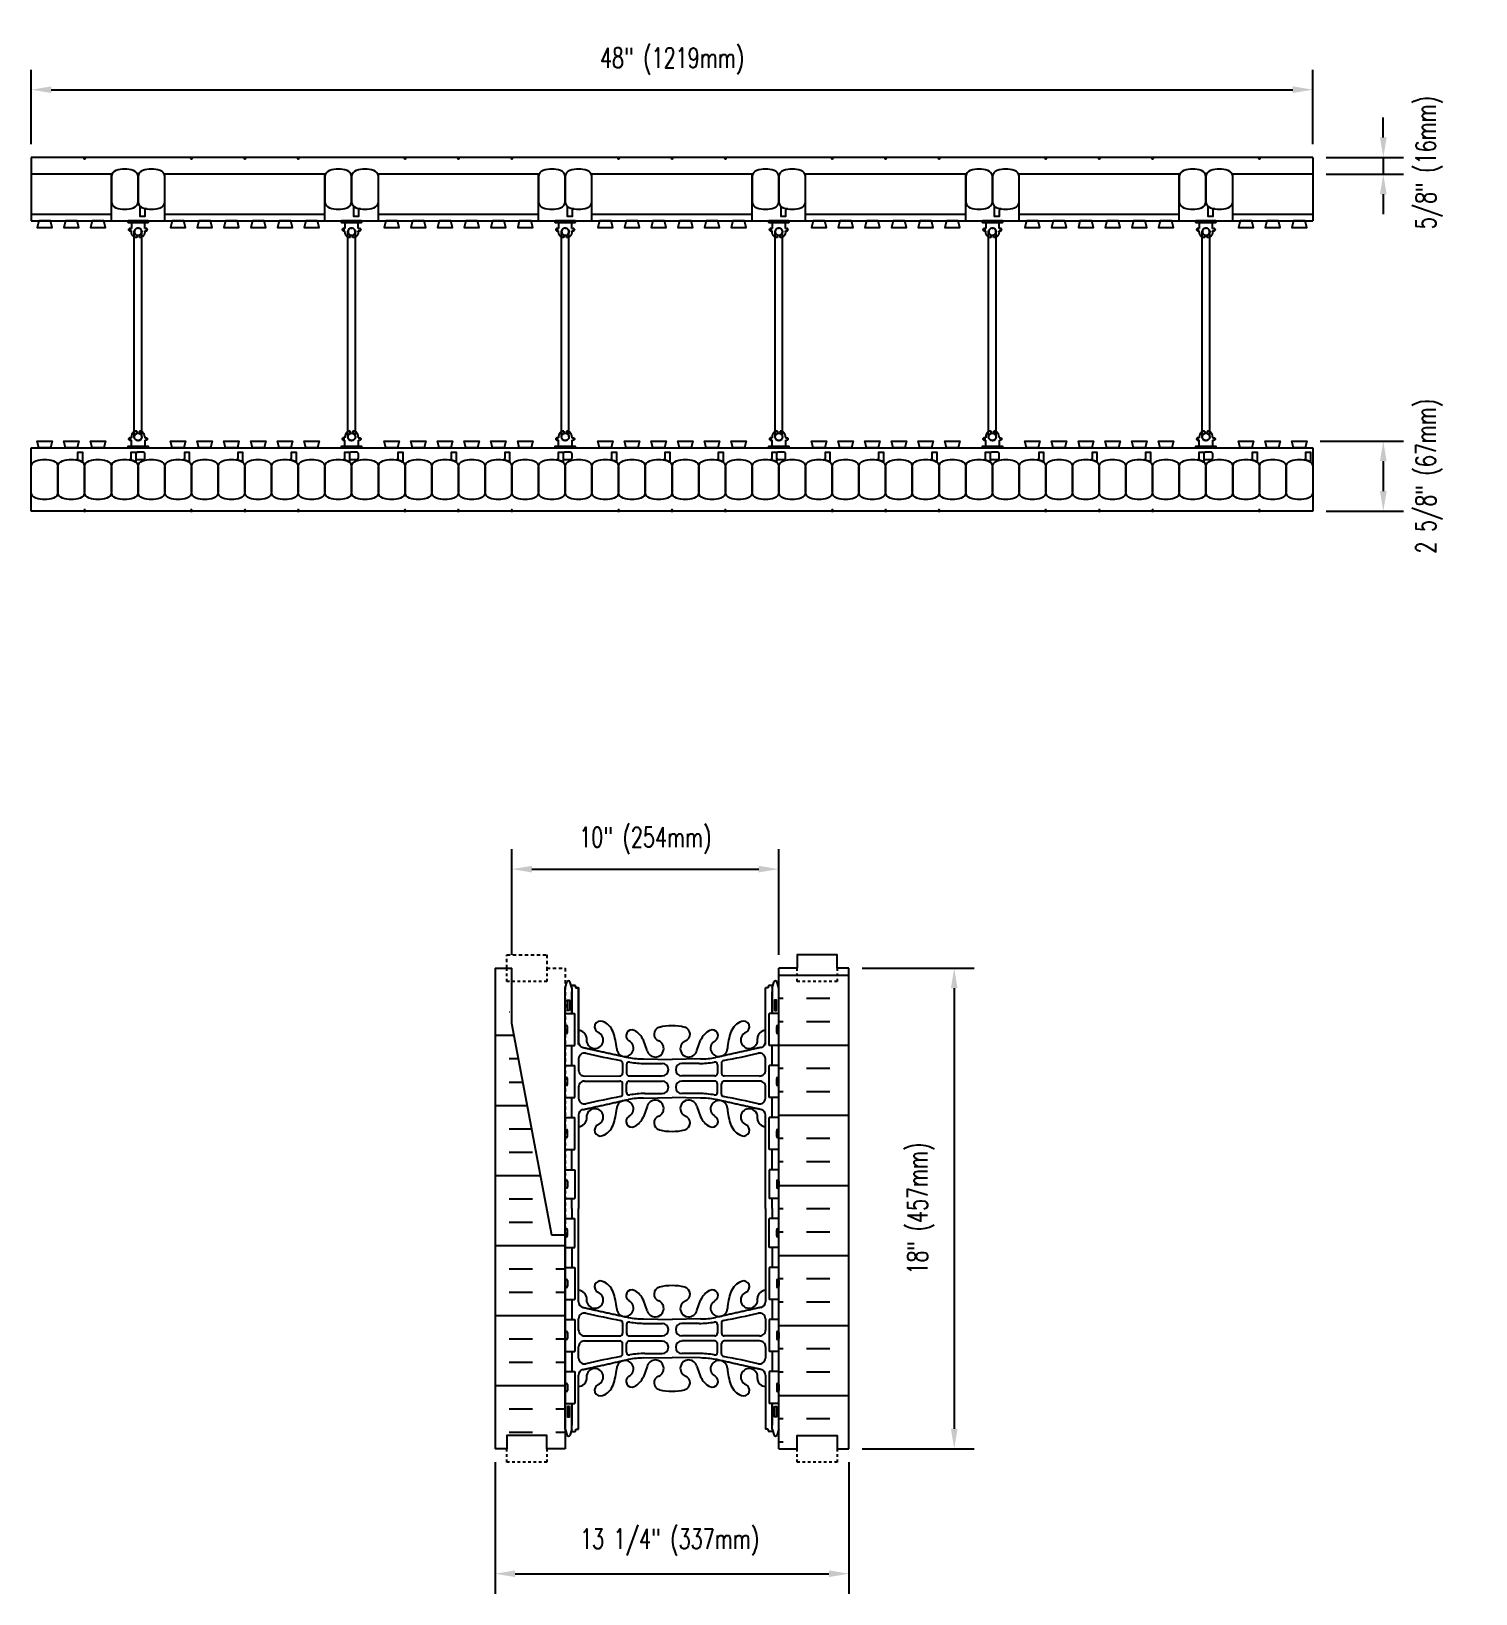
# Model space of a CAD drawing. Header units: inches. Extents: x 213.7 to 267.8, y 81.8 to 140.3.
import ezdxf

# ---------------------------------------------------------------- set-up
doc = ezdxf.new("R2010")
doc.units = ezdxf.units.IN
doc.header["$MEASUREMENT"] = 0
doc.linetypes.add('DASHED2', pattern=[0.375, 0.25, -0.125])
doc.linetypes.add('HIDDEN2', pattern=[0.1875, 0.125, -0.0625])
for name, color, linetype in [('HATCH', 12, 'Continuous'), ('Hidden2', 12, 'HIDDEN2'), ('line25', 2, 'Continuous'), ('LINE50', 5, 'Continuous'), ('LINE9', 9, 'Continuous'), ('TEXT', 4, 'Continuous'), ('Web_Edge', 9, 'Continuous')]:
    doc.layers.add(name, color=color, linetype=linetype)
doc.styles.add('DIM', font='romans.shx', dxfattribs={"width": 0.7})
doc.dimstyles.new('ext_8', dxfattribs={"dimscale": 8, "dimtxt": 0.09375, "dimasz": 0.09375, "dimexe": 0.09375, "dimexo": 0.0625, "dimgap": 0.0625, "dimtad": 1, "dimdec": 1, "dimzin": 3, "dimdsep": 46, "dimlunit": 4, "dimtxsty": 'DIM', "dimcen": 0.09, "dimdle": 0.09375, "dimclrt": 4, "dimadec": 0, "dimazin": 0, "dimtfac": 1, "dimtdec": 1, "dimtmove": 2, "dimatfit": 3, "dimfxl": 0, "dimfrac": 2, "dimtolj": 1, "dimtzin": 0, "dimarcsym": 0})

msp = doc.modelspace()

# ---------------------------------------------------------------- blocks, each defined once
blk = doc.blocks.new('*D16')
at = {"layer": 'Defpoints', "color": 0}
for p in [(261.668, 138.136), (213.668, 135.596), (261.668, 135.596)]:
    blk.add_point(p, dxfattribs=at)
at = {"layer": 'TEXT', "color": 0, "lineweight": -2}
for p, q in [((213.668, 136.096), (213.668, 138.886)), ((261.668, 136.096), (261.668, 138.886)), ((214.418, 138.136), (260.918, 138.136))]:
    blk.add_line(p, q, dxfattribs=at)
at = {"layer": 'TEXT', "color": 0}
for points in [[(214.418, 138.261), (214.418, 138.011), (213.668, 138.136)], [(260.918, 138.261), (260.918, 138.011), (261.668, 138.136)]]:
    blk.add_solid(points, dxfattribs=at)
at = {"layer": 'TEXT', "color": 4, "insert": (237.668, 139.208), "char_height": 0.75, "attachment_point": 5, "style": 'DIM'}
blk.add_mtext('\\A1;48" (1219mm)', dxfattribs=at)
blk = doc.blocks.new('*D17')
at = {"layer": 'Defpoints', "color": 0}
for p in [(261.668, 135.596), (261.668, 134.971), (264.31, 134.971)]:
    blk.add_point(p, dxfattribs=at)
at = {"layer": 'TEXT', "color": 0, "lineweight": -2}
for p, q in [((264.31, 136.346), (264.31, 137.096)), ((262.168, 135.596), (265.06, 135.596)), ((264.31, 135.596), (264.31, 134.971)), ((262.168, 134.971), (265.06, 134.971)), ((264.31, 134.221), (264.31, 133.471))]:
    blk.add_line(p, q, dxfattribs=at)
at = {"layer": 'TEXT', "color": 0}
for points in [[(264.185, 136.346), (264.435, 136.346), (264.31, 135.596)], [(264.185, 134.221), (264.435, 134.221), (264.31, 134.971)]]:
    blk.add_solid(points, dxfattribs=at)
at = {"layer": 'TEXT', "color": 4, "insert": (266.027, 135.409), "char_height": 0.75, "attachment_point": 5, "rotation": 90, "style": 'DIM'}
blk.add_mtext('\\A1;5/8" (16mm)', dxfattribs=at)
blk = doc.blocks.new('*D18')
at = {"layer": 'Defpoints', "color": 0}
for p in [(261.449, 124.971), (261.668, 122.346), (264.31, 122.346)]:
    blk.add_point(p, dxfattribs=at)
at = {"layer": 'TEXT', "color": 0, "lineweight": -2}
for p, q in [((261.949, 124.971), (265.06, 124.971)), ((264.31, 124.221), (264.31, 123.096)), ((262.168, 122.346), (265.06, 122.346))]:
    blk.add_line(p, q, dxfattribs=at)
at = {"layer": 'TEXT', "color": 0}
for points in [[(264.185, 124.221), (264.435, 124.221), (264.31, 124.971)], [(264.185, 123.096), (264.435, 123.096), (264.31, 122.346)]]:
    blk.add_solid(points, dxfattribs=at)
at = {"layer": 'TEXT', "color": 4, "insert": (266.027, 123.659), "char_height": 0.75, "attachment_point": 5, "rotation": 90, "style": 'DIM'}
blk.add_mtext('\\A1;2 5/8" (67mm)', dxfattribs=at)
blk = doc.blocks.new('*D19')
at = {"layer": 'Defpoints', "color": 0}
for p in [(244.293, 105.218), (244.293, 87.218), (248.238, 87.218)]:
    blk.add_point(p, dxfattribs=at)
at = {"layer": 'TEXT', "color": 0, "lineweight": -2}
for p, q in [((244.793, 105.218), (248.988, 105.218)), ((248.238, 104.468), (248.238, 87.968)), ((244.793, 87.218), (248.988, 87.218))]:
    blk.add_line(p, q, dxfattribs=at)
at = {"layer": 'TEXT', "color": 0}
for points in [[(248.113, 104.468), (248.363, 104.468), (248.238, 105.218)], [(248.113, 87.968), (248.363, 87.968), (248.238, 87.218)]]:
    blk.add_solid(points, dxfattribs=at)
at = {"layer": 'TEXT', "color": 4, "insert": (246.989, 96.218), "char_height": 0.75, "attachment_point": 5, "rotation": 90, "style": 'DIM'}
blk.add_mtext('\\A1;18" (457mm)', dxfattribs=at)
blk = doc.blocks.new('*D20')
at = {"layer": 'Defpoints', "color": 0}
for p in [(241.668, 108.934), (231.668, 105.218), (241.668, 105.218)]:
    blk.add_point(p, dxfattribs=at)
at = {"layer": 'TEXT', "color": 0, "lineweight": -2}
for p, q in [((231.668, 105.718), (231.668, 109.684)), ((241.668, 105.718), (241.668, 109.684)), ((232.418, 108.934), (240.918, 108.934))]:
    blk.add_line(p, q, dxfattribs=at)
at = {"layer": 'TEXT', "color": 0}
for points in [[(232.418, 109.059), (232.418, 108.809), (231.668, 108.934)], [(240.918, 109.059), (240.918, 108.809), (241.668, 108.934)]]:
    blk.add_solid(points, dxfattribs=at)
at = {"layer": 'TEXT', "color": 4, "insert": (236.668, 110.005), "char_height": 0.75, "attachment_point": 5, "style": 'DIM'}
blk.add_mtext('\\A1;10" (254mm)', dxfattribs=at)
blk = doc.blocks.new('*D21')
at = {"layer": 'Defpoints', "color": 0}
for p in [(231.043, 87.218), (244.293, 87.218), (244.293, 82.534)]:
    blk.add_point(p, dxfattribs=at)
at = {"layer": 'TEXT', "color": 0, "lineweight": -2}
for p, q in [((231.043, 86.718), (231.043, 81.784)), ((244.293, 86.718), (244.293, 81.784)), ((231.793, 82.534), (243.543, 82.534))]:
    blk.add_line(p, q, dxfattribs=at)
at = {"layer": 'TEXT', "color": 0}
for points in [[(231.793, 82.659), (231.793, 82.409), (231.043, 82.534)], [(243.543, 82.659), (243.543, 82.409), (244.293, 82.534)]]:
    blk.add_solid(points, dxfattribs=at)
at = {"layer": 'TEXT', "color": 4, "insert": (237.577, 83.722), "char_height": 0.75, "attachment_point": 5, "style": 'DIM'}
blk.add_mtext('\\A1;13 1/4" (337mm)', dxfattribs=at)
blk = doc.blocks.new('WEB_CENTRE_TOP')
for p, q in [((-0.141, 0), (-0.141, 7.688)), ((0.141, 0), (0.141, 7.688))]:
    blk.add_line(p, q)
for centre in [(0, 7.688), (0, 0)]:
    blk.add_circle(centre, 0.141)
blk = doc.blocks.new('Connector')
blk.add_point((0.271, 0))
at = {"layer": 'LINE9'}
for p, q in [((0, 0.375), (0, -0.375)), ((0.062, -0.375), (0.062, 0.375)), ((0.281, 0.25), (0.062, 0.25))]:
    blk.add_line(p, q, dxfattribs=at)
for points, weights in [([(0.007, 0.375), (0.004, 0.375), (0, 0.375)], [1, 0.972587069138, 0.950305488115]), ([(0.327, 0.343), (0.308, 0.343), (0.281, 0.317), (0.281, 0.297)], [1, 0.85355339, 0.85355339, 1]), ([(0.328, 0.343), (0.327, 0.343), (0.327, 0.343)], [1, 0.70710678, 1]), ([(0.375, 0.297), (0.375, 0.317), (0.348, 0.343), (0.329, 0.343)], [1, 0.85355339, 0.85355339, 1]), ([(0.406, 0.25), (0.546, 0.25), (0.619, 0.131)], [0.958404415409, 0.794674173519, 0.864651571113]), ([(0.619, 0.052), (0.612, 0.049), (0.604, 0.049)], [0.83615024178, 0.892081430621, 1]), ([(0, -0.375), (0.004, -0.375), (0.007, -0.375)], [0.950305488115, 0.972587069138, 1]), ([(0.281, -0.297), (0.281, -0.317), (0.308, -0.343), (0.327, -0.343)], [1, 0.85355339, 0.85355339, 1]), ([(0.327, -0.343), (0.281, -0.343), (0.281, -0.297)], [1, 0.70710678, 1]), ([(0.329, -0.343), (0.348, -0.343), (0.375, -0.317), (0.375, -0.297)], [1, 0.85355339, 0.85355339, 1]), ([(0.375, -0.297), (0.375, -0.343), (0.329, -0.343)], [1, 0.70710678, 1]), ([(0.619, -0.131), (0.546, -0.25), (0.406, -0.25)], [0.864651574428, 0.794674169686, 0.958404415195]), ([(0.604, -0.049), (0.612, -0.049), (0.619, -0.052)], [1, 0.89208144177, 0.836150253337])]:
    blk.add_rational_spline(points, weights, degree=2, dxfattribs=at)
for points, degree in [([(0, 0.375), (0.002, 0.375), (0.005, 0.375), (0.007, 0.375)], 3), ([(0.007, 0.375), (0.021, 0.375), (0.051, 0.375), (0.062, 0.375), (0.062, 0.375)], 3), ([(0.281, 0.25), (0.281, 0.297)], 1), ([(0.327, 0.343), (0.327, 0.343), (0.328, 0.343), (0.328, 0.343)], 3), ([(0.328, 0.343), (0.329, 0.343), (0.329, 0.343), (0.329, 0.343)], 3), ([(0.375, 0.25), (0.375, 0.297)], 1), ([(0.406, 0.25), (0.375, 0.25)], 1), ([(0.406, 0.25), (0.406, 0.25)], 1), ([(0.406, 0.25), (0.406, 0.25)], 1), ([(0.406, 0.25), (0.406, 0.25)], 1), ([(0.406, 0.25), (0.406, 0.25)], 1), ([(0.406, 0.25), (0.406, 0.25)], 1), ([(0.406, 0.25), (0.406, 0.25)], 1), ([(0.406, 0.25), (0.406, 0.25)], 1), ([(0.406, 0.25), (0.406, 0.25)], 1), ([(0.406, 0.25), (0.406, 0.25)], 1), ([(0.406, 0.25), (0.406, 0.25)], 1), ([(0.406, 0.25), (0.406, 0.25)], 1), ([(0.406, 0.25), (0.406, 0.25)], 1), ([(0.406, 0.25), (0.406, 0.25)], 1), ([(0.406, 0.25), (0.406, 0.25)], 1), ([(0.406, 0.25), (0.406, 0.25)], 1), ([(0.406, 0.25), (0.406, 0.25)], 1), ([(0.406, 0.25), (0.406, 0.25)], 1), ([(0.406, 0.25), (0.406, 0.25)], 1), ([(0.406, 0.25), (0.406, 0.25)], 1), ([(0.406, 0.25), (0.406, 0.25)], 1), ([(0.406, 0.25), (0.406, 0.25)], 1), ([(0.406, 0.25), (0.406, 0.25)], 1), ([(0.406, 0.25), (0.406, 0.25)], 1), ([(0.406, 0.25), (0.406, 0.25)], 1), ([(0.604, 0.049), (0.532, 0.049)], 1), ([(0.532, 0.049), (0.532, 0.049)], 1), ([(0.532, 0.049), (0.532, 0.049)], 1), ([(0.532, 0.049), (0.532, 0.049)], 1), ([(0.532, 0.049), (0.532, 0.049)], 1), ([(0.532, 0.049), (0.532, 0.049)], 1), ([(0.532, 0.049), (0.532, 0.049)], 1), ([(0.532, 0.049), (0.532, 0.049)], 1), ([(0.532, 0.049), (0.532, 0.049)], 1), ([(0.532, 0.049), (0.532, 0.049)], 1), ([(0.532, 0.049), (0.532, 0.049)], 1), ([(0.604, 0.049), (0.609, 0.049), (0.614, 0.05), (0.619, 0.052)], 3), ([(0.604, 0.049), (0.604, 0.049)], 1), ([(0.604, 0.049), (0.604, 0.049)], 1), ([(0.604, 0.049), (0.604, 0.049)], 1), ([(0.604, 0.049), (0.604, 0.049)], 1), ([(0.619, 0.131), (0.619, 0.052)], 1), ([(0.619, 0.131), (0.619, 0.131)], 1), ([(0.619, 0.131), (0.619, 0.131)], 1), ([(0.619, 0.131), (0.619, 0.131)], 1), ([(0.619, 0.131), (0.619, 0.131)], 1), ([(0.007, -0.375), (0.005, -0.375), (0.002, -0.375), (0, -0.375)], 3), ([(0.062, -0.375), (0.062, -0.375), (0.051, -0.375), (0.021, -0.375), (0.007, -0.375)], 3), ([(0.062, -0.25), (0.281, -0.25)], 1), ([(0.281, -0.297), (0.281, -0.25)], 1), ([(0.281, -0.25), (0.281, -0.297)], 1), ([(0.328, -0.343), (0.328, -0.343), (0.327, -0.343), (0.327, -0.343)], 3), ([(0.329, -0.343), (0.329, -0.343), (0.329, -0.343), (0.328, -0.343)], 3), ([(0.375, -0.25), (0.375, -0.297)], 1), ([(0.375, -0.297), (0.375, -0.25)], 1), ([(0.406, -0.25), (0.375, -0.25)], 1), ([(0.406, -0.25), (0.406, -0.25)], 1), ([(0.406, -0.25), (0.406, -0.25)], 1), ([(0.406, -0.25), (0.406, -0.25)], 1), ([(0.406, -0.25), (0.406, -0.25)], 1), ([(0.406, -0.25), (0.406, -0.25)], 1), ([(0.406, -0.25), (0.406, -0.25)], 1), ([(0.406, -0.25), (0.406, -0.25)], 1), ([(0.406, -0.25), (0.406, -0.25)], 1), ([(0.406, -0.25), (0.406, -0.25)], 1), ([(0.406, -0.25), (0.406, -0.25)], 1), ([(0.406, -0.25), (0.406, -0.25)], 1), ([(0.532, -0.049), (0.604, -0.049)], 1), ([(0.604, -0.049), (0.58, -0.049), (0.556, -0.049), (0.532, -0.049)], 3), ([(0.532, -0.049), (0.532, -0.049)], 1), ([(0.532, -0.049), (0.532, -0.049)], 1), ([(0.532, -0.049), (0.532, -0.049)], 1), ([(0.532, -0.049), (0.532, -0.049)], 1), ([(0.619, -0.052), (0.614, -0.05), (0.609, -0.049), (0.604, -0.049)], 3), ([(0.604, -0.049), (0.604, -0.049)], 1), ([(0.604, -0.049), (0.604, -0.049)], 1), ([(0.604, -0.049), (0.604, -0.049)], 1), ([(0.604, -0.049), (0.604, -0.049)], 1), ([(0.604, -0.049), (0.604, -0.049)], 1), ([(0.604, -0.049), (0.604, -0.049)], 1), ([(0.604, -0.049), (0.604, -0.049)], 1), ([(0.604, -0.049), (0.604, -0.049)], 1), ([(0.619, -0.052), (0.619, -0.131)], 1), ([(0.619, -0.131), (0.619, -0.131)], 1), ([(0.619, -0.131), (0.619, -0.131)], 1), ([(0.619, -0.131), (0.619, -0.131)], 1), ([(0.619, -0.131), (0.619, -0.131)], 1)]:
    blk.add_open_spline(points, degree=degree, dxfattribs=at)
for points, weights, knots in [([(0.062, 0.375), (0.062, 0.375), (0.046, 0.375), (0.03, 0.375), (0.007, 0.375)], [0.868718858569, 0.861102746415, 1, 0.861102734288, 0.868718859898], [0, 0, 0, 0.5, 0.5, 1, 1, 1]), ([(0.532, 0.049), (0.472, 0.203), (0.333, 0.113), (0.157, 0), (0.333, -0.113), (0.472, -0.203), (0.532, -0.049)], [0.899508922286, 0.599718215298, 1, 0.54226024, 1, 0.599718224335, 0.899508908749], [0, 0, 0, 0.318112, 0.318112, 0.681888, 0.681888, 1, 1, 1]), ([(0.007, -0.375), (0.03, -0.375), (0.046, -0.375), (0.062, -0.375), (0.062, -0.375)], [0.868718859319, 0.861102739573, 1, 0.861102742958, 0.868718858948], [0, 0, 0, 0.5, 0.5, 1, 1, 1])]:
    blk.add_rational_spline(points, weights, degree=2, knots=knots, dxfattribs=at)

# ---------------------------------------------------------------- dimensions: what is measured, and where the dimension line sits
at = {"layer": 'TEXT'}
for base, p1, p2, text, picture, middle in [((261.668, 138.136), (213.668, 135.596), (261.668, 135.596), '48" (1219mm)', '*D16', (237.668, 139.208)), ((241.668, 108.934), (231.668, 105.218), (241.668, 105.218), '10" (254mm)', '*D20', (236.668, 110.005))]:
    dim = msp.add_linear_dim(base=base, p1=p1, p2=p2, text=text, dimstyle='ext_8', dxfattribs=at)
    dim.commit()
    dim.dimension.update_dxf_attribs({"geometry": picture, "text_midpoint": middle})
for base, p1, p2, text, picture, middle in [((264.31, 134.971), (261.668, 135.596), (261.668, 134.971), '5/8" (16mm)', '*D17', (266.027, 135.409)), ((264.31, 122.346), (261.449, 124.971), (261.668, 122.346), '2 5/8" (67mm)', '*D18', (266.027, 123.659)), ((248.238, 87.218), (244.293, 105.218), (244.293, 87.218), '18" (457mm)', '*D19', (246.989, 96.218))]:
    dim = msp.add_linear_dim(base=base, p1=p1, p2=p2, angle=90, text=text, dimstyle='ext_8', dxfattribs=at)
    dim.commit()
    dim.dimension.update_dxf_attribs({"geometry": picture, "text_midpoint": middle, "dimtype": 160})
dim = msp.add_linear_dim(base=(244.293, 82.534), p1=(231.043, 87.218), p2=(244.293, 87.218), text='13 1/4" (337mm)', dimstyle='ext_8', dxfattribs=at)
dim.commit()
dim.dimension.update_dxf_attribs({"geometry": '*D21', "text_midpoint": (237.577, 83.722), "dimtype": 160})

# ---------------------------------------------------------------- hatches: boundary and pattern name
at = {"layer": 'HATCH'}
h = msp.add_hatch(dxfattribs=at)
h.set_pattern_fill('INSUL', color=256, scale=7, style=0)
h.set_pattern_definition([(180, (3167.8296, -309.791), (0, 2.625), []), (180, (3167.8296, -308.916), (0, 2.625), [0.875, -0.875]), (180, (3167.8296, -308.041), (0, 2.625), [0.875, -0.875])])
h.paths.add_polyline_path([(244.293, 87.218), (243.856, 87.218), (243.856, 87.718), (242.356, 87.718), (242.356, 87.218), (241.668, 87.218), (241.668, 105.218), (242.356, 105.218), (242.356, 105.718), (243.856, 105.718), (243.856, 105.218), (244.293, 105.218)])
h = msp.add_hatch(dxfattribs=at)
h.set_pattern_fill('INSUL', color=256, scale=7, style=0)
h.set_pattern_definition([(0, (-2696.189, -364.5442), (0, 2.625), []), (0, (-2696.189, -363.6692), (0, 2.625), [0.875, -0.875]), (0, (-2696.189, -362.7942), (0, 2.625), [0.875, -0.875])])
edge = h.paths.add_edge_path()
edge.add_line((233.668, 95.218), (233.168, 95.218))
edge.add_line((233.168, 95.218), (231.418, 104.468))
edge.add_line((231.418, 104.468), (231.418, 105.218))
edge.add_line((231.418, 105.218), (231.043, 105.218))
edge.add_line((231.043, 105.218), (231.043, 87.218))
edge.add_line((231.043, 87.218), (231.481, 87.218))
edge.add_line((231.481, 87.218), (231.481, 87.718))
edge.add_line((231.481, 87.718), (232.981, 87.718))
edge.add_line((232.981, 87.718), (232.981, 87.218))
edge.add_line((232.981, 87.218), (233.418, 87.218))
edge.add_line((233.668, 95.218), (233.668, 87.218))

# ---------------------------------------------------------------- linework, layer by layer
at = {"layer": 'Hidden2'}
msp.add_lwpolyline([(231.418, 105.218), (231.481, 105.218), (231.481, 105.718), (232.981, 105.718), (232.981, 105.218), (233.668, 105.218), (233.668, 95.218)], dxfattribs=at)
at = {"layer": 'line25'}
for p, q in [((216.668, 134.971), (213.668, 134.971)), ((224.668, 134.971), (218.668, 134.971)), ((232.668, 134.971), (226.668, 134.971)), ((240.668, 134.971), (234.668, 134.971)), ((248.668, 134.971), (242.668, 134.971)), ((256.668, 134.971), (250.668, 134.971)), ((261.668, 134.971), (258.668, 134.971)), ((213.668, 133.221), (261.668, 133.221)), ((213.668, 124.721), (261.668, 124.721)), ((217.647, 124.553), (217.668, 124.553)), ((241.668, 87.218), (241.668, 105.218)), ((233.668, 103.523), (234.033, 103.523)), ((234.033, 102.323), (234.033, 103.523)), ((241.668, 103.523), (241.303, 103.523)), ((241.303, 102.323), (241.303, 103.523)), ((233.668, 102.323), (234.033, 102.323)), ((241.668, 102.323), (241.303, 102.323)), ((233.668, 101.573), (234.033, 101.573)), ((234.033, 100.373), (234.033, 101.573)), ((241.668, 101.573), (241.303, 101.573)), ((241.303, 100.373), (241.303, 101.573)), ((233.668, 100.373), (234.033, 100.373)), ((241.668, 100.373), (241.303, 100.373)), ((233.668, 99.623), (234.033, 99.623)), ((234.033, 98.423), (234.033, 99.623)), ((241.668, 99.623), (241.303, 99.623)), ((241.303, 98.423), (241.303, 99.623)), ((233.668, 98.423), (234.033, 98.423)), ((241.668, 98.423), (241.303, 98.423)), ((233.668, 97.673), (234.033, 97.673)), ((234.033, 97.673), (234.033, 96.593)), ((241.668, 97.673), (241.303, 97.673)), ((241.303, 97.673), (241.303, 96.593)), ((233.668, 96.593), (234.033, 96.593)), ((241.668, 96.593), (241.303, 96.593)), ((233.668, 95.843), (234.033, 95.843)), ((234.033, 94.763), (234.033, 95.843)), ((241.668, 95.843), (241.303, 95.843)), ((241.303, 94.763), (241.303, 95.843)), ((233.668, 95.218), (233.668, 87.218)), ((233.668, 94.763), (234.033, 94.763)), ((241.668, 94.763), (241.303, 94.763)), ((233.668, 94.013), (234.033, 94.013)), ((234.033, 94.013), (234.033, 92.813)), ((241.668, 94.013), (241.303, 94.013)), ((241.303, 94.013), (241.303, 92.813)), ((233.668, 92.813), (234.033, 92.813)), ((241.668, 92.813), (241.303, 92.813)), ((233.668, 92.063), (234.033, 92.063)), ((234.033, 92.063), (234.033, 90.863)), ((241.668, 92.063), (241.303, 92.063)), ((241.303, 92.063), (241.303, 90.863)), ((233.668, 90.863), (234.033, 90.863)), ((241.668, 90.863), (241.303, 90.863)), ((233.668, 90.113), (234.033, 90.113)), ((234.033, 90.113), (234.033, 88.913)), ((241.668, 90.113), (241.303, 90.113)), ((241.303, 90.113), (241.303, 88.913)), ((233.668, 88.913), (234.033, 88.913)), ((241.668, 88.913), (241.303, 88.913))]:
    msp.add_line(p, q, dxfattribs=at)
for points in [[(213.949, 133.221), (213.887, 132.971), (214.449, 132.971), (214.387, 133.221)], [(214.949, 133.221), (214.887, 132.971), (215.449, 132.971), (215.387, 133.221)], [(215.949, 133.221), (215.887, 132.971), (216.449, 132.971), (216.387, 133.221)], [(218.949, 133.221), (218.887, 132.971), (219.449, 132.971), (219.387, 133.221)], [(219.949, 133.221), (219.887, 132.971), (220.449, 132.971), (220.387, 133.221)], [(220.949, 133.221), (220.887, 132.971), (221.449, 132.971), (221.387, 133.221)], [(221.949, 133.221), (221.887, 132.971), (222.449, 132.971), (222.387, 133.221)], [(222.949, 133.221), (222.887, 132.971), (223.449, 132.971), (223.387, 133.221)], [(223.949, 133.221), (223.887, 132.971), (224.449, 132.971), (224.387, 133.221)], [(226.949, 133.221), (226.887, 132.971), (227.449, 132.971), (227.387, 133.221)], [(227.949, 133.221), (227.887, 132.971), (228.449, 132.971), (228.387, 133.221)], [(228.949, 133.221), (228.887, 132.971), (229.449, 132.971), (229.387, 133.221)], [(229.949, 133.221), (229.887, 132.971), (230.449, 132.971), (230.387, 133.221)], [(230.949, 133.221), (230.887, 132.971), (231.449, 132.971), (231.387, 133.221)], [(231.949, 133.221), (231.887, 132.971), (232.449, 132.971), (232.387, 133.221)], [(234.949, 133.221), (234.887, 132.971), (235.449, 132.971), (235.387, 133.221)], [(235.949, 133.221), (235.887, 132.971), (236.449, 132.971), (236.387, 133.221)], [(236.949, 133.221), (236.887, 132.971), (237.449, 132.971), (237.387, 133.221)], [(237.949, 133.221), (237.887, 132.971), (238.449, 132.971), (238.387, 133.221)], [(238.949, 133.221), (238.887, 132.971), (239.449, 132.971), (239.387, 133.221)], [(239.949, 133.221), (239.887, 132.971), (240.449, 132.971), (240.387, 133.221)], [(242.949, 133.221), (242.887, 132.971), (243.449, 132.971), (243.387, 133.221)], [(243.949, 133.221), (243.887, 132.971), (244.449, 132.971), (244.387, 133.221)], [(244.949, 133.221), (244.887, 132.971), (245.449, 132.971), (245.387, 133.221)], [(245.949, 133.221), (245.887, 132.971), (246.449, 132.971), (246.387, 133.221)], [(246.949, 133.221), (246.887, 132.971), (247.449, 132.971), (247.387, 133.221)], [(247.949, 133.221), (247.887, 132.971), (248.449, 132.971), (248.387, 133.221)], [(250.949, 133.221), (250.887, 132.971), (251.449, 132.971), (251.387, 133.221)], [(251.949, 133.221), (251.887, 132.971), (252.449, 132.971), (252.387, 133.221)], [(252.949, 133.221), (252.887, 132.971), (253.449, 132.971), (253.387, 133.221)], [(253.949, 133.221), (253.887, 132.971), (254.449, 132.971), (254.387, 133.221)], [(254.949, 133.221), (254.887, 132.971), (255.449, 132.971), (255.387, 133.221)], [(255.949, 133.221), (255.887, 132.971), (256.449, 132.971), (256.387, 133.221)], [(258.949, 133.221), (258.887, 132.971), (259.449, 132.971), (259.387, 133.221)], [(259.949, 133.221), (259.887, 132.971), (260.449, 132.971), (260.387, 133.221)], [(260.949, 133.221), (260.887, 132.971), (261.449, 132.971), (261.387, 133.221)], [(213.949, 124.721), (213.887, 124.971), (214.449, 124.971), (214.387, 124.721)], [(214.949, 124.721), (214.887, 124.971), (215.449, 124.971), (215.387, 124.721)], [(215.949, 124.721), (215.887, 124.971), (216.449, 124.971), (216.387, 124.721)], [(218.949, 124.721), (218.887, 124.971), (219.449, 124.971), (219.387, 124.721)], [(219.949, 124.721), (219.887, 124.971), (220.449, 124.971), (220.387, 124.721)], [(220.949, 124.721), (220.887, 124.971), (221.449, 124.971), (221.387, 124.721)], [(221.949, 124.721), (221.887, 124.971), (222.449, 124.971), (222.387, 124.721)], [(222.949, 124.721), (222.887, 124.971), (223.449, 124.971), (223.387, 124.721)], [(223.949, 124.721), (223.887, 124.971), (224.449, 124.971), (224.387, 124.721)], [(226.949, 124.721), (226.887, 124.971), (227.449, 124.971), (227.387, 124.721)], [(227.949, 124.721), (227.887, 124.971), (228.449, 124.971), (228.387, 124.721)], [(228.949, 124.721), (228.887, 124.971), (229.449, 124.971), (229.387, 124.721)], [(229.949, 124.721), (229.887, 124.971), (230.449, 124.971), (230.387, 124.721)], [(230.949, 124.721), (230.887, 124.971), (231.449, 124.971), (231.387, 124.721)], [(231.949, 124.721), (231.887, 124.971), (232.449, 124.971), (232.387, 124.721)], [(234.949, 124.721), (234.887, 124.971), (235.449, 124.971), (235.387, 124.721)], [(235.949, 124.721), (235.887, 124.971), (236.449, 124.971), (236.387, 124.721)], [(236.949, 124.721), (236.887, 124.971), (237.449, 124.971), (237.387, 124.721)], [(237.949, 124.721), (237.887, 124.971), (238.449, 124.971), (238.387, 124.721)], [(238.949, 124.721), (238.887, 124.971), (239.449, 124.971), (239.387, 124.721)], [(239.949, 124.721), (239.887, 124.971), (240.449, 124.971), (240.387, 124.721)], [(242.949, 124.721), (242.887, 124.971), (243.449, 124.971), (243.387, 124.721)], [(243.949, 124.721), (243.887, 124.971), (244.449, 124.971), (244.387, 124.721)], [(244.949, 124.721), (244.887, 124.971), (245.449, 124.971), (245.387, 124.721)], [(245.949, 124.721), (245.887, 124.971), (246.449, 124.971), (246.387, 124.721)], [(246.949, 124.721), (246.887, 124.971), (247.449, 124.971), (247.387, 124.721)], [(247.949, 124.721), (247.887, 124.971), (248.449, 124.971), (248.387, 124.721)], [(250.949, 124.721), (250.887, 124.971), (251.449, 124.971), (251.387, 124.721)], [(251.949, 124.721), (251.887, 124.971), (252.449, 124.971), (252.387, 124.721)], [(252.949, 124.721), (252.887, 124.971), (253.449, 124.971), (253.387, 124.721)], [(253.949, 124.721), (253.887, 124.971), (254.449, 124.971), (254.387, 124.721)], [(254.949, 124.721), (254.887, 124.971), (255.449, 124.971), (255.387, 124.721)], [(255.949, 124.721), (255.887, 124.971), (256.449, 124.971), (256.387, 124.721)], [(258.949, 124.721), (258.887, 124.971), (259.449, 124.971), (259.387, 124.721)], [(259.949, 124.721), (259.887, 124.971), (260.449, 124.971), (260.387, 124.721)], [(260.949, 124.721), (260.887, 124.971), (261.449, 124.971), (261.387, 124.721)]]:
    msp.add_lwpolyline(points, close=True, dxfattribs=at)
at = {"layer": 'LINE50'}
for p, q in [((261.668, 135.596), (213.668, 135.596)), ((213.668, 135.596), (213.668, 133.221)), ((261.668, 135.596), (261.668, 133.221)), ((213.668, 122.346), (213.668, 124.721)), ((261.668, 124.721), (261.668, 122.346)), ((261.668, 122.346), (213.668, 122.346)), ((231.043, 105.218), (231.043, 105.218)), ((231.043, 105.218), (231.043, 87.218)), ((231.043, 105.218), (231.668, 105.218)), ((244.293, 87.218), (244.293, 105.218))]:
    msp.add_line(p, q, dxfattribs=at)
for points in [[(244.293, 105.218), (243.856, 105.218), (243.856, 105.718), (242.356, 105.718), (242.356, 105.218), (241.668, 105.218)], [(233.668, 95.218), (233.168, 95.218), (231.668, 103.147), (231.668, 105.218)], [(233.668, 87.218), (232.981, 87.218), (232.981, 87.718), (231.481, 87.718), (231.481, 87.218), (231.043, 87.218)], [(241.668, 87.218), (242.356, 87.218), (242.356, 87.718), (243.856, 87.718), (243.856, 87.218), (244.293, 87.218)]]:
    msp.add_lwpolyline(points, dxfattribs=at)
at = {"layer": 'LINE9'}
for p, q in [((216.668, 133.221), (216.668, 134.971)), ((218.668, 133.221), (218.668, 134.971)), ((224.668, 133.221), (224.668, 134.971)), ((226.668, 133.221), (226.668, 134.971)), ((232.668, 133.221), (232.668, 134.971)), ((234.668, 133.221), (234.668, 134.971)), ((240.668, 133.221), (240.668, 134.971)), ((242.668, 133.221), (242.668, 134.971)), ((248.668, 133.221), (248.668, 134.971)), ((250.668, 133.221), (250.668, 134.971)), ((256.668, 133.221), (256.668, 134.971)), ((258.668, 133.221), (258.668, 134.971)), ((213.668, 133.471), (216.668, 133.471)), ((218.668, 133.471), (224.668, 133.471)), ((226.668, 133.471), (232.668, 133.471)), ((234.668, 133.471), (240.668, 133.471)), ((242.668, 133.471), (248.668, 133.471)), ((250.668, 133.471), (256.668, 133.471)), ((258.668, 133.471), (261.668, 133.471)), ((233.668, 87.947), (233.668, 104.49)), ((233.708, 103.073), (233.708, 103.073)), ((241.628, 103.073), (241.628, 103.073)), ((233.668, 102.813), (233.668, 103.033)), ((233.668, 102.978), (233.668, 102.978)), ((233.668, 102.868), (233.668, 102.868)), ((233.708, 102.773), (233.708, 102.773)), ((233.748, 102.813), (233.748, 103.033)), ((241.588, 102.813), (241.588, 103.033)), ((241.628, 102.773), (241.628, 102.773)), ((241.668, 102.813), (241.668, 103.033)), ((241.668, 102.978), (241.668, 102.978)), ((241.668, 102.868), (241.668, 102.868)), ((233.668, 100.863), (233.668, 101.083)), ((233.668, 101.028), (233.668, 101.028)), ((233.668, 100.918), (233.668, 100.918)), ((233.708, 101.123), (233.708, 101.123)), ((233.708, 100.823), (233.708, 100.823)), ((233.748, 100.863), (233.748, 101.083)), ((241.588, 100.863), (241.588, 101.083)), ((241.628, 101.123), (241.628, 101.123)), ((241.628, 100.823), (241.628, 100.823)), ((241.668, 100.863), (241.668, 101.083)), ((241.668, 101.028), (241.668, 101.028)), ((241.668, 100.918), (241.668, 100.918)), ((233.668, 98.913), (233.668, 99.133)), ((233.668, 99.078), (233.668, 99.078)), ((233.668, 98.968), (233.668, 98.968)), ((233.708, 99.173), (233.708, 99.173)), ((233.748, 98.913), (233.748, 99.133)), ((241.588, 98.913), (241.588, 99.133)), ((241.628, 99.173), (241.628, 99.173)), ((241.668, 98.913), (241.668, 99.133)), ((241.668, 99.078), (241.668, 99.078)), ((241.668, 98.968), (241.668, 98.968)), ((233.708, 98.873), (233.708, 98.873)), ((241.628, 98.873), (241.628, 98.873)), ((233.668, 97.243), (233.668, 97.023)), ((233.668, 97.188), (233.668, 97.188)), ((233.708, 97.283), (233.708, 97.283)), ((233.748, 97.243), (233.748, 97.023)), ((241.588, 97.243), (241.588, 97.023)), ((241.628, 97.283), (241.628, 97.283)), ((241.668, 97.243), (241.668, 97.023)), ((241.668, 97.188), (241.668, 97.188)), ((233.668, 97.078), (233.668, 97.078)), ((233.708, 96.983), (233.708, 96.983)), ((241.628, 96.983), (241.628, 96.983)), ((241.668, 97.078), (241.668, 97.078)), ((233.708, 95.453), (233.708, 95.453)), ((241.628, 95.453), (241.628, 95.453)), ((233.668, 95.193), (233.668, 95.413)), ((233.668, 95.358), (233.668, 95.358)), ((233.668, 95.248), (233.668, 95.248)), ((233.708, 95.153), (233.708, 95.153)), ((233.748, 95.193), (233.748, 95.413)), ((241.588, 95.193), (241.588, 95.413)), ((241.628, 95.153), (241.628, 95.153)), ((241.668, 95.193), (241.668, 95.413)), ((241.668, 95.358), (241.668, 95.358)), ((241.668, 95.248), (241.668, 95.248)), ((233.668, 93.523), (233.668, 93.303)), ((233.668, 93.468), (233.668, 93.468)), ((233.668, 93.358), (233.668, 93.358)), ((233.708, 93.563), (233.708, 93.563)), ((233.708, 93.263), (233.708, 93.263)), ((233.748, 93.523), (233.748, 93.303)), ((241.588, 93.523), (241.588, 93.303)), ((241.628, 93.563), (241.628, 93.563)), ((241.628, 93.263), (241.628, 93.263)), ((241.668, 93.523), (241.668, 93.303)), ((241.668, 93.468), (241.668, 93.468)), ((241.668, 93.358), (241.668, 93.358)), ((233.668, 91.573), (233.668, 91.353)), ((233.668, 91.518), (233.668, 91.518)), ((233.668, 91.408), (233.668, 91.408)), ((233.748, 91.573), (233.748, 91.353)), ((241.588, 91.573), (241.588, 91.353)), ((241.668, 91.573), (241.668, 91.353)), ((241.668, 91.518), (241.668, 91.518)), ((241.668, 91.408), (241.668, 91.408)), ((233.708, 91.313), (233.708, 91.313)), ((241.628, 91.313), (241.628, 91.313)), ((233.668, 89.623), (233.668, 89.403)), ((233.708, 89.663), (233.708, 89.663)), ((233.748, 89.623), (233.748, 89.403)), ((241.588, 89.623), (241.588, 89.403)), ((241.628, 89.663), (241.628, 89.663)), ((241.668, 89.623), (241.668, 89.403)), ((233.668, 89.568), (233.668, 89.568)), ((233.668, 89.458), (233.668, 89.458)), ((233.708, 89.363), (233.708, 89.363)), ((241.628, 89.363), (241.628, 89.363)), ((241.668, 89.568), (241.668, 89.568)), ((241.668, 89.458), (241.668, 89.458))]:
    msp.add_line(p, q, dxfattribs=at)
for points in [[(215.699, 135.596), (215.668, 135.532), (215.637, 135.596)], [(219.699, 135.596), (219.668, 135.532), (219.637, 135.596)], [(221.699, 135.596), (221.668, 135.532), (221.637, 135.596)], [(223.699, 135.596), (223.668, 135.532), (223.637, 135.596)], [(227.699, 135.596), (227.668, 135.532), (227.637, 135.596)], [(229.699, 135.596), (229.668, 135.532), (229.637, 135.596)], [(231.699, 135.596), (231.668, 135.532), (231.637, 135.596)], [(235.699, 135.596), (235.668, 135.532), (235.637, 135.596)], [(237.699, 135.596), (237.668, 135.532), (237.637, 135.596)], [(239.699, 135.596), (239.668, 135.532), (239.637, 135.596)], [(243.699, 135.596), (243.668, 135.532), (243.637, 135.596)], [(245.699, 135.596), (245.668, 135.532), (245.637, 135.596)], [(247.699, 135.596), (247.668, 135.532), (247.637, 135.596)], [(251.699, 135.596), (251.668, 135.532), (251.637, 135.596)], [(253.699, 135.596), (253.668, 135.532), (253.637, 135.596)], [(255.699, 135.596), (255.668, 135.532), (255.637, 135.596)], [(259.699, 135.596), (259.668, 135.532), (259.637, 135.596)], [(215.699, 122.346), (215.668, 122.411), (215.637, 122.346)], [(219.699, 122.346), (219.668, 122.411), (219.637, 122.346)], [(221.699, 122.346), (221.668, 122.411), (221.637, 122.346)], [(223.699, 122.346), (223.668, 122.411), (223.637, 122.346)], [(227.699, 122.346), (227.668, 122.411), (227.637, 122.346)], [(229.699, 122.346), (229.668, 122.411), (229.637, 122.346)], [(231.699, 122.346), (231.668, 122.411), (231.637, 122.346)], [(235.699, 122.346), (235.668, 122.411), (235.637, 122.346)], [(237.699, 122.346), (237.668, 122.411), (237.637, 122.346)], [(239.699, 122.346), (239.668, 122.411), (239.637, 122.346)], [(243.699, 122.346), (243.668, 122.411), (243.637, 122.346)], [(245.699, 122.346), (245.668, 122.411), (245.637, 122.346)], [(247.699, 122.346), (247.668, 122.411), (247.637, 122.346)], [(251.699, 122.346), (251.668, 122.411), (251.637, 122.346)], [(253.699, 122.346), (253.668, 122.411), (253.637, 122.346)], [(255.699, 122.346), (255.668, 122.411), (255.637, 122.346)], [(259.699, 122.346), (259.668, 122.411), (259.637, 122.346)]]:
    msp.add_lwpolyline(points, close=True, dxfattribs=at)
for points in [[(216.841, 133.71, 0.157671), (217.495, 133.71, 0.325305), (217.668, 133.948), (217.668, 134.869, 0.325305), (217.495, 135.107, 0.157671), (216.841, 135.107, 0.325305), (216.668, 134.869), (216.668, 133.948, 0.325305)], [(217.841, 133.71, 0.157671), (218.495, 133.71, 0.325305), (218.668, 133.948), (218.668, 134.869, 0.325305), (218.495, 135.107, 0.157671), (217.841, 135.107, 0.325305), (217.668, 134.869), (217.668, 133.948, 0.325305)], [(224.841, 133.71, 0.157671), (225.495, 133.71, 0.325305), (225.668, 133.948), (225.668, 134.869, 0.325305), (225.495, 135.107, 0.157671), (224.841, 135.107, 0.325305), (224.668, 134.869), (224.668, 133.948, 0.325305)], [(225.841, 133.71, 0.157671), (226.495, 133.71, 0.325305), (226.668, 133.948), (226.668, 134.869, 0.325305), (226.495, 135.107, 0.157671), (225.841, 135.107, 0.325305), (225.668, 134.869), (225.668, 133.948, 0.325305)], [(232.841, 133.71, 0.157671), (233.495, 133.71, 0.325305), (233.668, 133.948), (233.668, 134.869, 0.325305), (233.495, 135.107, 0.157671), (232.841, 135.107, 0.325305), (232.668, 134.869), (232.668, 133.948, 0.325305)], [(233.841, 133.71, 0.157671), (234.495, 133.71, 0.325305), (234.668, 133.948), (234.668, 134.869, 0.325305), (234.495, 135.107, 0.157671), (233.841, 135.107, 0.325305), (233.668, 134.869), (233.668, 133.948, 0.325305)], [(240.841, 133.71, 0.157671), (241.495, 133.71, 0.325305), (241.668, 133.948), (241.668, 134.869, 0.325305), (241.495, 135.107, 0.157671), (240.841, 135.107, 0.325305), (240.668, 134.869), (240.668, 133.948, 0.325305)], [(241.841, 133.71, 0.157671), (242.495, 133.71, 0.325305), (242.668, 133.948), (242.668, 134.869, 0.325305), (242.495, 135.107, 0.157671), (241.841, 135.107, 0.325305), (241.668, 134.869), (241.668, 133.948, 0.325305)], [(248.841, 133.71, 0.157671), (249.495, 133.71, 0.325305), (249.668, 133.948), (249.668, 134.869, 0.325305), (249.495, 135.107, 0.157671), (248.841, 135.107, 0.325305), (248.668, 134.869), (248.668, 133.948, 0.325305)], [(249.841, 133.71, 0.157671), (250.495, 133.71, 0.325305), (250.668, 133.948), (250.668, 134.869, 0.325305), (250.495, 135.107, 0.157671), (249.841, 135.107, 0.325305), (249.668, 134.869), (249.668, 133.948, 0.325305)], [(256.841, 133.71, 0.157671), (257.495, 133.71, 0.325305), (257.668, 133.948), (257.668, 134.869, 0.325305), (257.495, 135.107, 0.157671), (256.841, 135.107, 0.325305), (256.668, 134.869), (256.668, 133.948, 0.325305)], [(257.841, 133.71, 0.157671), (258.495, 133.71, 0.325305), (258.668, 133.948), (258.668, 134.869, 0.325305), (258.495, 135.107, 0.157671), (257.841, 135.107, 0.325305), (257.668, 134.869), (257.668, 133.948, 0.325305)], [(217.841, 133.71, 0.037267), (217.995, 133.673, 0.463036), (217.922, 133.611), (217.922, 133.39), (217.751, 133.39), (217.751, 133.736, 0.189002), (217.735, 133.778, 0.128407)], [(225.841, 133.71, 0.037267), (225.995, 133.673, 0.463036), (225.922, 133.611), (225.922, 133.39), (225.751, 133.39), (225.751, 133.736, 0.189002), (225.735, 133.778, 0.128407)], [(233.841, 133.71, 0.037267), (233.995, 133.673, 0.463036), (233.922, 133.611), (233.922, 133.39), (233.751, 133.39), (233.751, 133.736, 0.189002), (233.735, 133.778, 0.128407)], [(241.841, 133.71, 0.037267), (241.995, 133.673, 0.463036), (241.922, 133.611), (241.922, 133.39), (241.751, 133.39), (241.751, 133.736, 0.189002), (241.735, 133.778, 0.128407)], [(249.841, 133.71, 0.037267), (249.995, 133.673, 0.463036), (249.922, 133.611), (249.922, 133.39), (249.751, 133.39), (249.751, 133.736, 0.189002), (249.735, 133.778, 0.128407)], [(257.841, 133.71, 0.037267), (257.995, 133.673, 0.463036), (257.922, 133.611), (257.922, 133.39), (257.751, 133.39), (257.751, 133.736, 0.189002), (257.735, 133.778, 0.128407)], [(213.841, 124.232, -0.157671), (214.495, 124.232, -0.325305), (214.668, 123.994), (214.668, 123.073, -0.325305), (214.495, 122.835, -0.157671), (213.841, 122.835, -0.325305), (213.668, 123.073), (213.668, 123.994, -0.325305)], [(214.841, 124.232, -0.157671), (215.495, 124.232, -0.325305), (215.668, 123.994), (215.668, 123.073, -0.325305), (215.495, 122.835, -0.157671), (214.841, 122.835, -0.325305), (214.668, 123.073), (214.668, 123.994, -0.325305)], [(215.495, 124.232, 0.037267), (215.341, 124.27, 0.463036), (215.414, 124.331), (215.414, 124.553), (215.585, 124.553), (215.585, 124.207, 0.189002), (215.601, 124.164, 0.128407)], [(215.841, 124.232, -0.157671), (216.495, 124.232, -0.325305), (216.668, 123.994), (216.668, 123.073, -0.325305), (216.495, 122.835, -0.157671), (215.841, 122.835, -0.325305), (215.668, 123.073), (215.668, 123.994, -0.325305)], [(216.841, 124.232, -0.157671), (217.495, 124.232, -0.325305), (217.668, 123.994), (217.668, 123.073, -0.325305), (217.495, 122.835, -0.157671), (216.841, 122.835, -0.325305), (216.668, 123.073), (216.668, 123.994, -0.325305)], [(217.495, 124.232, 0.037267), (217.341, 124.27, 0.463036), (217.414, 124.331), (217.414, 124.553), (217.585, 124.553), (217.585, 124.207, 0.189002), (217.601, 124.164, 0.128407)], [(217.585, 124.338, 0.414214), (217.647, 124.275), (217.86, 124.275, 0.414214), (217.922, 124.338), (217.922, 124.49, 0.414214), (217.86, 124.553), (217.647, 124.553, 0.414214), (217.585, 124.49)], [(217.841, 124.232, -0.157671), (218.495, 124.232, -0.325305), (218.668, 123.994), (218.668, 123.073, -0.325305), (218.495, 122.835, -0.157671), (217.841, 122.835, -0.325305), (217.668, 123.073), (217.668, 123.994, -0.325305)], [(218.841, 124.232, -0.157671), (219.495, 124.232, -0.325305), (219.668, 123.994), (219.668, 123.073, -0.325305), (219.495, 122.835, -0.157671), (218.841, 122.835, -0.325305), (218.668, 123.073), (218.668, 123.994, -0.325305)], [(219.495, 124.232, 0.037267), (219.341, 124.27, 0.463036), (219.414, 124.331), (219.414, 124.553), (219.585, 124.553), (219.585, 124.207, 0.189002), (219.601, 124.164, 0.128407)], [(219.841, 124.232, -0.157671), (220.495, 124.232, -0.325305), (220.668, 123.994), (220.668, 123.073, -0.325305), (220.495, 122.835, -0.157671), (219.841, 122.835, -0.325305), (219.668, 123.073), (219.668, 123.994, -0.325305)], [(220.841, 124.232, -0.157671), (221.495, 124.232, -0.325305), (221.668, 123.994), (221.668, 123.073, -0.325305), (221.495, 122.835, -0.157671), (220.841, 122.835, -0.325305), (220.668, 123.073), (220.668, 123.994, -0.325305)], [(221.495, 124.232, 0.037267), (221.341, 124.27, 0.463036), (221.414, 124.331), (221.414, 124.553), (221.585, 124.553), (221.585, 124.207, 0.189002), (221.601, 124.164, 0.128407)], [(221.841, 124.232, -0.157671), (222.495, 124.232, -0.325305), (222.668, 123.994), (222.668, 123.073, -0.325305), (222.495, 122.835, -0.157671), (221.841, 122.835, -0.325305), (221.668, 123.073), (221.668, 123.994, -0.325305)], [(222.841, 124.232, -0.157671), (223.495, 124.232, -0.325305), (223.668, 123.994), (223.668, 123.073, -0.325305), (223.495, 122.835, -0.157671), (222.841, 122.835, -0.325305), (222.668, 123.073), (222.668, 123.994, -0.325305)], [(223.495, 124.232, 0.037267), (223.341, 124.27, 0.463036), (223.414, 124.331), (223.414, 124.553), (223.585, 124.553), (223.585, 124.207, 0.189002), (223.601, 124.164, 0.128407)], [(223.841, 124.232, -0.157671), (224.495, 124.232, -0.325305), (224.668, 123.994), (224.668, 123.073, -0.325305), (224.495, 122.835, -0.157671), (223.841, 122.835, -0.325305), (223.668, 123.073), (223.668, 123.994, -0.325305)], [(224.841, 124.232, -0.157671), (225.495, 124.232, -0.325305), (225.668, 123.994), (225.668, 123.073, -0.325305), (225.495, 122.835, -0.157671), (224.841, 122.835, -0.325305), (224.668, 123.073), (224.668, 123.994, -0.325305)], [(225.495, 124.232, 0.037267), (225.341, 124.27, 0.463036), (225.414, 124.331), (225.414, 124.553), (225.585, 124.553), (225.585, 124.207, 0.189002), (225.601, 124.164, 0.128407)], [(225.585, 124.338, 0.414214), (225.647, 124.275), (225.86, 124.275, 0.414214), (225.922, 124.338), (225.922, 124.49, 0.414214), (225.86, 124.553), (225.647, 124.553, 0.414214), (225.585, 124.49)], [(225.841, 124.232, -0.157671), (226.495, 124.232, -0.325305), (226.668, 123.994), (226.668, 123.073, -0.325305), (226.495, 122.835, -0.157671), (225.841, 122.835, -0.325305), (225.668, 123.073), (225.668, 123.994, -0.325305)], [(226.841, 124.232, -0.157671), (227.495, 124.232, -0.325305), (227.668, 123.994), (227.668, 123.073, -0.325305), (227.495, 122.835, -0.157671), (226.841, 122.835, -0.325305), (226.668, 123.073), (226.668, 123.994, -0.325305)], [(227.495, 124.232, 0.037267), (227.341, 124.27, 0.463036), (227.414, 124.331), (227.414, 124.553), (227.585, 124.553), (227.585, 124.207, 0.189002), (227.601, 124.164, 0.128407)], [(227.841, 124.232, -0.157671), (228.495, 124.232, -0.325305), (228.668, 123.994), (228.668, 123.073, -0.325305), (228.495, 122.835, -0.157671), (227.841, 122.835, -0.325305), (227.668, 123.073), (227.668, 123.994, -0.325305)], [(228.841, 124.232, -0.157671), (229.495, 124.232, -0.325305), (229.668, 123.994), (229.668, 123.073, -0.325305), (229.495, 122.835, -0.157671), (228.841, 122.835, -0.325305), (228.668, 123.073), (228.668, 123.994, -0.325305)], [(229.495, 124.232, 0.037267), (229.341, 124.27, 0.463036), (229.414, 124.331), (229.414, 124.553), (229.585, 124.553), (229.585, 124.207, 0.189002), (229.601, 124.164, 0.128407)], [(229.841, 124.232, -0.157671), (230.495, 124.232, -0.325305), (230.668, 123.994), (230.668, 123.073, -0.325305), (230.495, 122.835, -0.157671), (229.841, 122.835, -0.325305), (229.668, 123.073), (229.668, 123.994, -0.325305)], [(230.841, 124.232, -0.157671), (231.495, 124.232, -0.325305), (231.668, 123.994), (231.668, 123.073, -0.325305), (231.495, 122.835, -0.157671), (230.841, 122.835, -0.325305), (230.668, 123.073), (230.668, 123.994, -0.325305)], [(231.495, 124.232, 0.037267), (231.341, 124.27, 0.463036), (231.414, 124.331), (231.414, 124.553), (231.585, 124.553), (231.585, 124.207, 0.189002), (231.601, 124.164, 0.128407)], [(231.841, 124.232, -0.157671), (232.495, 124.232, -0.325305), (232.668, 123.994), (232.668, 123.073, -0.325305), (232.495, 122.835, -0.157671), (231.841, 122.835, -0.325305), (231.668, 123.073), (231.668, 123.994, -0.325305)], [(232.841, 124.232, -0.157671), (233.495, 124.232, -0.325305), (233.668, 123.994), (233.668, 123.073, -0.325305), (233.495, 122.835, -0.157671), (232.841, 122.835, -0.325305), (232.668, 123.073), (232.668, 123.994, -0.325305)], [(233.495, 124.232, 0.037267), (233.341, 124.27, 0.463036), (233.414, 124.331), (233.414, 124.553), (233.585, 124.553), (233.585, 124.207, 0.189002), (233.601, 124.164, 0.128407)], [(233.585, 124.338, 0.414214), (233.647, 124.275), (233.86, 124.275, 0.414214), (233.922, 124.338), (233.922, 124.49, 0.414214), (233.86, 124.553), (233.647, 124.553, 0.414214), (233.585, 124.49)], [(233.841, 124.232, -0.157671), (234.495, 124.232, -0.325305), (234.668, 123.994), (234.668, 123.073, -0.325305), (234.495, 122.835, -0.157671), (233.841, 122.835, -0.325305), (233.668, 123.073), (233.668, 123.994, -0.325305)], [(234.841, 124.232, -0.157671), (235.495, 124.232, -0.325305), (235.668, 123.994), (235.668, 123.073, -0.325305), (235.495, 122.835, -0.157671), (234.841, 122.835, -0.325305), (234.668, 123.073), (234.668, 123.994, -0.325305)], [(235.495, 124.232, 0.037267), (235.341, 124.27, 0.463036), (235.414, 124.331), (235.414, 124.553), (235.585, 124.553), (235.585, 124.207, 0.189002), (235.601, 124.164, 0.128407)], [(235.841, 124.232, -0.157671), (236.495, 124.232, -0.325305), (236.668, 123.994), (236.668, 123.073, -0.325305), (236.495, 122.835, -0.157671), (235.841, 122.835, -0.325305), (235.668, 123.073), (235.668, 123.994, -0.325305)], [(236.841, 124.232, -0.157671), (237.495, 124.232, -0.325305), (237.668, 123.994), (237.668, 123.073, -0.325305), (237.495, 122.835, -0.157671), (236.841, 122.835, -0.325305), (236.668, 123.073), (236.668, 123.994, -0.325305)], [(237.495, 124.232, 0.037267), (237.341, 124.27, 0.463036), (237.414, 124.331), (237.414, 124.553), (237.585, 124.553), (237.585, 124.207, 0.189002), (237.601, 124.164, 0.128407)], [(237.841, 124.232, -0.157671), (238.495, 124.232, -0.325305), (238.668, 123.994), (238.668, 123.073, -0.325305), (238.495, 122.835, -0.157671), (237.841, 122.835, -0.325305), (237.668, 123.073), (237.668, 123.994, -0.325305)], [(238.841, 124.232, -0.157671), (239.495, 124.232, -0.325305), (239.668, 123.994), (239.668, 123.073, -0.325305), (239.495, 122.835, -0.157671), (238.841, 122.835, -0.325305), (238.668, 123.073), (238.668, 123.994, -0.325305)], [(239.495, 124.232, 0.037267), (239.341, 124.27, 0.463036), (239.414, 124.331), (239.414, 124.553), (239.585, 124.553), (239.585, 124.207, 0.189002), (239.601, 124.164, 0.128407)], [(239.841, 124.232, -0.157671), (240.495, 124.232, -0.325305), (240.668, 123.994), (240.668, 123.073, -0.325305), (240.495, 122.835, -0.157671), (239.841, 122.835, -0.325305), (239.668, 123.073), (239.668, 123.994, -0.325305)], [(240.841, 124.232, -0.157671), (241.495, 124.232, -0.325305), (241.668, 123.994), (241.668, 123.073, -0.325305), (241.495, 122.835, -0.157671), (240.841, 122.835, -0.325305), (240.668, 123.073), (240.668, 123.994, -0.325305)], [(241.495, 124.232, 0.037267), (241.341, 124.27, 0.463036), (241.414, 124.331), (241.414, 124.553), (241.585, 124.553), (241.585, 124.207, 0.189002), (241.601, 124.164, 0.128407)], [(241.585, 124.338, 0.414214), (241.647, 124.275), (241.86, 124.275, 0.414214), (241.922, 124.338), (241.922, 124.49, 0.414214), (241.86, 124.553), (241.647, 124.553, 0.414214), (241.585, 124.49)], [(241.841, 124.232, -0.157671), (242.495, 124.232, -0.325305), (242.668, 123.994), (242.668, 123.073, -0.325305), (242.495, 122.835, -0.157671), (241.841, 122.835, -0.325305), (241.668, 123.073), (241.668, 123.994, -0.325305)], [(242.841, 124.232, -0.157671), (243.495, 124.232, -0.325305), (243.668, 123.994), (243.668, 123.073, -0.325305), (243.495, 122.835, -0.157671), (242.841, 122.835, -0.325305), (242.668, 123.073), (242.668, 123.994, -0.325305)], [(243.495, 124.232, 0.037267), (243.341, 124.27, 0.463036), (243.414, 124.331), (243.414, 124.553), (243.585, 124.553), (243.585, 124.207, 0.189002), (243.601, 124.164, 0.128407)], [(243.841, 124.232, -0.157671), (244.495, 124.232, -0.325305), (244.668, 123.994), (244.668, 123.073, -0.325305), (244.495, 122.835, -0.157671), (243.841, 122.835, -0.325305), (243.668, 123.073), (243.668, 123.994, -0.325305)], [(244.841, 124.232, -0.157671), (245.495, 124.232, -0.325305), (245.668, 123.994), (245.668, 123.073, -0.325305), (245.495, 122.835, -0.157671), (244.841, 122.835, -0.325305), (244.668, 123.073), (244.668, 123.994, -0.325305)], [(245.495, 124.232, 0.037267), (245.341, 124.27, 0.463036), (245.414, 124.331), (245.414, 124.553), (245.585, 124.553), (245.585, 124.207, 0.189002), (245.601, 124.164, 0.128407)], [(245.841, 124.232, -0.157671), (246.495, 124.232, -0.325305), (246.668, 123.994), (246.668, 123.073, -0.325305), (246.495, 122.835, -0.157671), (245.841, 122.835, -0.325305), (245.668, 123.073), (245.668, 123.994, -0.325305)], [(246.841, 124.232, -0.157671), (247.495, 124.232, -0.325305), (247.668, 123.994), (247.668, 123.073, -0.325305), (247.495, 122.835, -0.157671), (246.841, 122.835, -0.325305), (246.668, 123.073), (246.668, 123.994, -0.325305)], [(247.495, 124.232, 0.037267), (247.341, 124.27, 0.463036), (247.414, 124.331), (247.414, 124.553), (247.585, 124.553), (247.585, 124.207, 0.189002), (247.601, 124.164, 0.128407)], [(247.841, 124.232, -0.157671), (248.495, 124.232, -0.325305), (248.668, 123.994), (248.668, 123.073, -0.325305), (248.495, 122.835, -0.157671), (247.841, 122.835, -0.325305), (247.668, 123.073), (247.668, 123.994, -0.325305)], [(248.841, 124.232, -0.157671), (249.495, 124.232, -0.325305), (249.668, 123.994), (249.668, 123.073, -0.325305), (249.495, 122.835, -0.157671), (248.841, 122.835, -0.325305), (248.668, 123.073), (248.668, 123.994, -0.325305)], [(249.495, 124.232, 0.037267), (249.341, 124.27, 0.463036), (249.414, 124.331), (249.414, 124.553), (249.585, 124.553), (249.585, 124.207, 0.189002), (249.601, 124.164, 0.128407)], [(249.585, 124.338, 0.414214), (249.647, 124.275), (249.86, 124.275, 0.414214), (249.922, 124.338), (249.922, 124.49, 0.414214), (249.86, 124.553), (249.647, 124.553, 0.414214), (249.585, 124.49)], [(249.841, 124.232, -0.157671), (250.495, 124.232, -0.325305), (250.668, 123.994), (250.668, 123.073, -0.325305), (250.495, 122.835, -0.157671), (249.841, 122.835, -0.325305), (249.668, 123.073), (249.668, 123.994, -0.325305)], [(250.841, 124.232, -0.157671), (251.495, 124.232, -0.325305), (251.668, 123.994), (251.668, 123.073, -0.325305), (251.495, 122.835, -0.157671), (250.841, 122.835, -0.325305), (250.668, 123.073), (250.668, 123.994, -0.325305)], [(251.495, 124.232, 0.037267), (251.341, 124.27, 0.463036), (251.414, 124.331), (251.414, 124.553), (251.585, 124.553), (251.585, 124.207, 0.189002), (251.601, 124.164, 0.128407)], [(251.841, 124.232, -0.157671), (252.495, 124.232, -0.325305), (252.668, 123.994), (252.668, 123.073, -0.325305), (252.495, 122.835, -0.157671), (251.841, 122.835, -0.325305), (251.668, 123.073), (251.668, 123.994, -0.325305)], [(252.841, 124.232, -0.157671), (253.495, 124.232, -0.325305), (253.668, 123.994), (253.668, 123.073, -0.325305), (253.495, 122.835, -0.157671), (252.841, 122.835, -0.325305), (252.668, 123.073), (252.668, 123.994, -0.325305)], [(253.495, 124.232, 0.037267), (253.341, 124.27, 0.463036), (253.414, 124.331), (253.414, 124.553), (253.585, 124.553), (253.585, 124.207, 0.189002), (253.601, 124.164, 0.128407)], [(253.841, 124.232, -0.157671), (254.495, 124.232, -0.325305), (254.668, 123.994), (254.668, 123.073, -0.325305), (254.495, 122.835, -0.157671), (253.841, 122.835, -0.325305), (253.668, 123.073), (253.668, 123.994, -0.325305)], [(254.841, 124.232, -0.157671), (255.495, 124.232, -0.325305), (255.668, 123.994), (255.668, 123.073, -0.325305), (255.495, 122.835, -0.157671), (254.841, 122.835, -0.325305), (254.668, 123.073), (254.668, 123.994, -0.325305)], [(255.495, 124.232, 0.037267), (255.341, 124.27, 0.463036), (255.414, 124.331), (255.414, 124.553), (255.585, 124.553), (255.585, 124.207, 0.189002), (255.601, 124.164, 0.128407)], [(255.841, 124.232, -0.157671), (256.495, 124.232, -0.325305), (256.668, 123.994), (256.668, 123.073, -0.325305), (256.495, 122.835, -0.157671), (255.841, 122.835, -0.325305), (255.668, 123.073), (255.668, 123.994, -0.325305)], [(256.841, 124.232, -0.157671), (257.495, 124.232, -0.325305), (257.668, 123.994), (257.668, 123.073, -0.325305), (257.495, 122.835, -0.157671), (256.841, 122.835, -0.325305), (256.668, 123.073), (256.668, 123.994, -0.325305)], [(257.495, 124.232, 0.037267), (257.341, 124.27, 0.463036), (257.414, 124.331), (257.414, 124.553), (257.585, 124.553), (257.585, 124.207, 0.189002), (257.601, 124.164, 0.128407)], [(257.585, 124.338, 0.414214), (257.647, 124.275), (257.86, 124.275, 0.414214), (257.922, 124.338), (257.922, 124.49, 0.414214), (257.86, 124.553), (257.647, 124.553, 0.414214), (257.585, 124.49)], [(257.841, 124.232, -0.157671), (258.495, 124.232, -0.325305), (258.668, 123.994), (258.668, 123.073, -0.325305), (258.495, 122.835, -0.157671), (257.841, 122.835, -0.325305), (257.668, 123.073), (257.668, 123.994, -0.325305)], [(258.841, 124.232, -0.157671), (259.495, 124.232, -0.325305), (259.668, 123.994), (259.668, 123.073, -0.325305), (259.495, 122.835, -0.157671), (258.841, 122.835, -0.325305), (258.668, 123.073), (258.668, 123.994, -0.325305)], [(259.495, 124.232, 0.037267), (259.341, 124.27, 0.463036), (259.414, 124.331), (259.414, 124.553), (259.585, 124.553), (259.585, 124.207, 0.189002), (259.601, 124.164, 0.128407)], [(259.841, 124.232, -0.157671), (260.495, 124.232, -0.325305), (260.668, 123.994), (260.668, 123.073, -0.325305), (260.495, 122.835, -0.157671), (259.841, 122.835, -0.325305), (259.668, 123.073), (259.668, 123.994, -0.325305)], [(260.841, 124.232, -0.157671), (261.495, 124.232, -0.325305), (261.668, 123.994), (261.668, 123.073, -0.325305), (261.495, 122.835, -0.157671), (260.841, 122.835, -0.325305), (260.668, 123.073), (260.668, 123.994, -0.325305)], [(261.495, 124.232, 0.037267), (261.341, 124.27, 0.463036), (261.414, 124.331), (261.414, 124.553), (261.585, 124.553), (261.585, 124.207, 0.189002), (261.601, 124.164, 0.128407)]]:
    msp.add_lwpolyline(points, format="xyb", close=True, dxfattribs=at)
at = {"layer": 'LINE9', "linetype": 'DASHED2', "ltscale": 0.15}
for points in [[(232.981, 105.218), (232.981, 105.218), (232.981, 104.718), (231.481, 104.718), (231.481, 105.218), (231.481, 105.218)], [(243.856, 105.218), (243.856, 105.218), (243.856, 104.718), (242.356, 104.718), (242.356, 105.218), (242.356, 105.218)], [(232.981, 87.218), (232.981, 87.218), (232.981, 86.718), (231.481, 86.718), (231.481, 87.218), (231.481, 87.218)], [(243.856, 87.218), (243.856, 87.218), (243.856, 86.718), (242.356, 86.718), (242.356, 87.218), (242.356, 87.218)]]:
    msp.add_lwpolyline(points, dxfattribs=at)
at = {"layer": 'LINE9'}
for centre, start, end in [((233.708, 103.033), 90, 180), ((233.708, 103.033), 360, 90), ((241.628, 103.033), 90, 180), ((241.628, 103.033), 0, 90), ((233.708, 102.813), 180, 270), ((233.708, 102.813), 270, 0), ((241.628, 102.813), 180, 270), ((241.628, 102.813), 270, 0), ((233.708, 101.083), 90, 180), ((233.708, 100.863), 180, 270), ((233.708, 101.083), 360, 90), ((233.708, 100.863), 270, 0), ((241.628, 101.083), 90, 180), ((241.628, 100.863), 180, 270), ((241.628, 101.083), 0, 90), ((241.628, 100.863), 270, 0), ((233.708, 99.133), 90, 180), ((233.708, 99.133), 360, 90), ((241.628, 99.133), 90, 180), ((241.628, 99.133), 0, 90), ((233.708, 98.913), 180, 270), ((233.708, 98.913), 270, 0), ((241.628, 98.913), 180, 270), ((241.628, 98.913), 270, 0), ((233.708, 97.243), 90, 180), ((233.708, 97.243), 0, 90), ((241.628, 97.243), 90, 180), ((241.628, 97.243), 360, 90), ((233.708, 97.023), 180, 270), ((233.708, 97.023), 270, 0), ((241.628, 97.023), 180, 270), ((241.628, 97.023), 270, 0), ((233.708, 95.413), 90, 180), ((233.708, 95.413), 360, 90), ((241.628, 95.413), 90, 180), ((241.628, 95.413), 0, 90), ((233.708, 95.193), 180, 270), ((233.708, 95.193), 270, 0), ((241.628, 95.193), 180, 270), ((241.628, 95.193), 270, 0), ((233.708, 93.523), 90, 180), ((233.708, 93.303), 180, 270), ((233.708, 93.523), 0, 90), ((233.708, 93.303), 270, 0), ((241.628, 93.523), 90, 180), ((241.628, 93.303), 180, 270), ((241.628, 93.523), 360, 90), ((241.628, 93.303), 270, 0), ((233.708, 91.573), 90, 180), ((233.708, 91.353), 180, 270), ((233.708, 91.573), 0, 90), ((233.708, 91.353), 270, 0), ((241.628, 91.573), 90, 180), ((241.628, 91.353), 180, 270), ((241.628, 91.573), 360, 90), ((241.628, 91.353), 270, 0), ((233.708, 89.623), 90, 180), ((233.708, 89.623), 0, 90), ((241.628, 89.623), 90, 180), ((241.628, 89.623), 360, 90), ((233.708, 89.403), 180, 270), ((233.708, 89.403), 270, 0), ((241.628, 89.403), 180, 270), ((241.628, 89.403), 270, 0)]:
    msp.add_arc(centre, 0.04, start, end, dxfattribs=at)
at = {"layer": 'Web_Edge'}
for p, q in [((233.668, 104.49), (233.743, 104.72)), ((233.918, 104.49), (233.843, 104.72)), ((233.892, 104.57), (234.018, 104.57)), ((233.918, 104.49), (233.918, 103.523)), ((234.068, 104.52), (234.068, 104.52)), ((234.068, 104.52), (234.068, 104.49)), ((234.068, 104.52), (234.068, 104.52)), ((234.068, 104.49), (234.168, 104.49)), ((234.168, 104.49), (234.168, 102.465)), ((241.268, 104.49), (241.168, 104.49)), ((241.168, 102.368), (241.168, 104.49)), ((241.168, 102.465), (241.168, 104.49)), ((241.268, 104.52), (241.268, 104.52)), ((241.268, 104.52), (241.268, 104.49)), ((241.444, 104.57), (241.318, 104.57)), ((241.418, 104.49), (241.493, 104.72)), ((241.418, 104.49), (241.418, 103.523)), ((241.668, 104.49), (241.593, 104.72)), ((236.739, 102.136), (236.597, 102.523)), ((238.597, 102.136), (238.739, 102.523)), ((234.168, 101.822), (234.168, 101.401)), ((235.816, 101.668), (235.816, 101.283)), ((235.969, 101.606), (235.969, 101.283)), ((236.601, 101.82), (237.668, 101.804)), ((236.649, 101.652), (237.296, 101.652)), ((238.735, 101.82), (237.668, 101.804)), ((238.687, 101.652), (238.04, 101.652)), ((239.367, 101.606), (239.367, 101.283)), ((239.52, 101.668), (239.52, 101.283)), ((241.168, 101.401), (241.168, 101.822)), ((234.168, 100.775), (234.168, 100.354)), ((234.387, 101.182), (235.716, 101.183)), ((234.387, 100.993), (235.716, 100.993)), ((235.816, 100.508), (235.816, 100.893)), ((235.969, 100.57), (235.969, 100.893)), ((236.069, 101.183), (237.296, 101.183)), ((236.069, 100.993), (237.296, 100.993)), ((239.267, 101.183), (238.04, 101.183)), ((239.267, 100.993), (238.04, 100.993)), ((239.367, 100.57), (239.367, 100.893)), ((239.52, 100.508), (239.52, 100.893)), ((240.949, 101.182), (239.62, 101.183)), ((240.949, 100.993), (239.62, 100.993)), ((241.168, 100.354), (241.168, 100.775)), ((236.601, 100.356), (237.668, 100.372)), ((236.649, 100.524), (237.296, 100.524)), ((238.735, 100.356), (237.668, 100.372)), ((238.687, 100.524), (238.04, 100.524)), ((234.168, 99.711), (234.168, 96.218)), ((236.739, 100.04), (236.597, 99.653)), ((238.597, 100.04), (238.739, 99.653)), ((241.168, 96.218), (241.168, 99.711)), ((234.168, 92.726), (234.168, 96.218)), ((241.168, 96.218), (241.168, 92.726)), ((236.739, 92.397), (236.597, 92.784)), ((238.597, 92.397), (238.739, 92.784)), ((234.168, 91.662), (234.168, 92.083)), ((235.816, 91.929), (235.816, 91.544)), ((236.601, 92.081), (237.668, 92.065)), ((236.649, 91.913), (237.296, 91.913)), ((238.735, 92.081), (237.668, 92.065)), ((238.687, 91.913), (238.04, 91.913)), ((239.52, 91.929), (239.52, 91.544)), ((241.168, 92.083), (241.168, 91.662)), ((234.387, 91.443), (235.716, 91.444)), ((235.969, 91.867), (235.969, 91.544)), ((236.069, 91.444), (237.296, 91.444)), ((239.267, 91.444), (238.04, 91.444)), ((239.367, 91.867), (239.367, 91.544)), ((240.949, 91.443), (239.62, 91.444)), ((234.168, 90.615), (234.168, 91.036)), ((234.387, 91.255), (235.716, 91.254)), ((235.816, 90.769), (235.816, 91.154)), ((235.969, 90.831), (235.969, 91.154)), ((236.069, 91.254), (237.296, 91.254)), ((236.649, 90.785), (237.296, 90.785)), ((239.267, 91.254), (238.04, 91.254)), ((238.687, 90.785), (238.04, 90.785)), ((239.367, 90.831), (239.367, 91.154)), ((239.52, 90.769), (239.52, 91.154)), ((240.949, 91.255), (239.62, 91.254)), ((241.168, 91.036), (241.168, 90.615)), ((236.739, 90.301), (236.597, 89.914)), ((236.601, 90.617), (237.668, 90.633)), ((238.735, 90.617), (237.668, 90.633)), ((238.597, 90.301), (238.739, 89.914)), ((234.168, 87.947), (234.168, 89.972)), ((241.168, 89.972), (241.168, 87.947)), ((233.918, 87.947), (233.918, 88.913)), ((241.418, 87.947), (241.418, 88.913)), ((233.668, 87.947), (233.743, 87.717)), ((233.918, 87.947), (233.843, 87.717)), ((233.892, 87.867), (234.018, 87.867)), ((234.068, 87.947), (234.168, 87.947)), ((234.068, 87.917), (234.068, 87.947)), ((234.068, 87.917), (234.068, 87.917)), ((241.268, 87.947), (241.168, 87.947)), ((241.268, 87.917), (241.268, 87.947)), ((241.268, 87.917), (241.268, 87.917)), ((241.444, 87.867), (241.318, 87.867)), ((241.418, 87.947), (241.493, 87.717)), ((241.668, 87.947), (241.593, 87.717))]:
    msp.add_line(p, q, dxfattribs=at)
msp.add_lwpolyline([(234.168, 102.368), (234.168, 104.49), (234.068, 104.49), (234.068, 104.52, 0.414214), (234.018, 104.57), (233.892, 104.57)], format="xyb", dxfattribs=at)
for points in [[(233.918, 103.523), (233.918, 104.34)], [(241.418, 103.523), (241.418, 104.34)], [(233.918, 101.573), (233.918, 102.323)], [(241.418, 101.573), (241.418, 102.323)], [(233.918, 99.623), (233.918, 100.373)], [(241.418, 99.623), (241.418, 100.373)], [(233.918, 97.673), (233.918, 98.423)], [(241.418, 97.673), (241.418, 98.423)], [(233.918, 96.218), (233.918, 96.593)], [(233.918, 96.218), (233.918, 95.843)], [(241.418, 96.218), (241.418, 96.593)], [(241.418, 96.218), (241.418, 95.843)], [(233.918, 94.763), (233.918, 94.013)], [(241.418, 94.763), (241.418, 94.013)], [(233.918, 92.813), (233.918, 92.063)], [(241.418, 92.813), (241.418, 92.063)], [(233.918, 90.863), (233.918, 90.113)], [(241.418, 90.863), (241.418, 90.113)], [(233.918, 88.913), (233.918, 88.097)], [(241.418, 88.913), (241.418, 88.097)]]:
    msp.add_lwpolyline(points, dxfattribs=at)
for points in [[(233.828, 103.64), (233.758, 103.64), (233.758, 104.02), (233.828, 104.02)], [(241.508, 103.64), (241.578, 103.64), (241.578, 104.02), (241.508, 104.02)], [(233.828, 88.797), (233.758, 88.797), (233.758, 88.417), (233.828, 88.417)], [(241.508, 88.797), (241.578, 88.797), (241.578, 88.417), (241.508, 88.417)]]:
    msp.add_lwpolyline(points, close=True, dxfattribs=at)
for centre, radius, start, end in [((233.793, 104.693), 0.0567, 28.07249, 151.92751), ((234.018, 104.52), 0.05, 0, 90), ((241.318, 104.52), 0.05, 90, 180), ((241.543, 104.693), 0.0567, 28.07249, 151.92751), ((234.987, 103.022), 0.22, 68.19625, 248.19625), ((234.829, 102.593), 0.677, 21.12389, 69.31975), ((237.656, 101.314), 1.754, 89.62292, 105.29183), ((237.68, 101.314), 1.754, 74.70817, 90.37708), ((240.507, 102.593), 0.677, 110.68025, 158.87611), ((240.349, 103.022), 0.22, 291.80375, 111.80375), ((234.159, 102.576), 0.313, 3.13894, 88.27823), ((234.387, 102.465), 0.219, 180, 257.4322), ((234.778, 102.531), 0.314, 168.58862, 66.19163), ((233.238, 102.028), 2.365, 4.38947, 20.00151), ((235.909, 102.224), 0.314, 182.73571, 63.93483), ((236.161, 102.691), 0.217, 65.52644, 238.53701), ((235.91, 102.221), 0.75, 23.69375, 62.97047), ((237.044, 102.208), 0.314, 193.41463, 66.19163), ((237.262, 102.747), 0.268, 104.78919, 250.03375), ((238.292, 102.208), 0.314, 113.80837, 346.58537), ((238.074, 102.747), 0.268, 289.96625, 75.21081), ((239.426, 102.221), 0.75, 117.02953, 156.30625), ((239.175, 102.691), 0.217, 301.46299, 114.47356), ((239.427, 102.224), 0.314, 116.06517, 357.26429), ((242.098, 102.028), 2.365, 159.99849, 175.61053), ((240.558, 102.531), 0.314, 113.80837, 11.41138), ((241.177, 102.576), 0.313, 91.72177, 176.86106), ((240.949, 102.465), 0.219, 282.5678, 0), ((234.387, 101.822), 0.219, 76.94609, 180), ((240.818, 129.558), 28.253, 256.94609, 259.63434), ((236.596, 104.804), 2.984, 259.25462, 270.09947), ((238.74, 104.804), 2.984, 269.90053, 280.74538), ((234.518, 129.558), 28.253, 280.36566, 283.05391), ((240.949, 101.822), 0.219, 0, 103.05391), ((234.387, 101.401), 0.219, 180, 270.03876), ((235.716, 101.283), 0.1, 270.03876, 360), ((235.716, 101.668), 0.1, 360, 79.63434), ((236.069, 101.606), 0.1, 79.25462, 180), ((236.069, 101.283), 0.1, 180, 270), ((236.644, 104.636), 2.984, 259.25462, 270.09947), ((237.296, 101.417), 0.234, 270, 90), ((238.04, 101.417), 0.234, 90, 270), ((238.693, 104.636), 2.984, 269.90053, 280.74538), ((239.267, 101.606), 0.1, 0, 100.74538), ((239.267, 101.283), 0.1, 270, 0), ((239.62, 101.668), 0.1, 100.36566, 180), ((239.62, 101.283), 0.1, 180, 269.96124), ((240.949, 101.401), 0.219, 269.96124, 0), ((234.387, 100.775), 0.219, 89.96124, 180), ((235.716, 100.893), 0.1, 0, 89.96124), ((236.069, 100.893), 0.1, 90, 180), ((237.296, 100.758), 0.234, 270, 90), ((238.04, 100.758), 0.234, 90, 270), ((239.267, 100.893), 0.1, 0, 90), ((239.62, 100.893), 0.1, 90.03876, 180), ((240.949, 100.775), 0.219, 0, 90.03876), ((234.387, 100.354), 0.219, 180, 283.05391), ((240.818, 72.617), 28.253, 100.36566, 103.05391), ((235.909, 99.951), 0.314, 296.06517, 177.26429), ((235.716, 100.508), 0.1, 280.36566, 0), ((236.069, 100.57), 0.1, 180, 280.74538), ((236.596, 97.372), 2.984, 89.90053, 100.74538), ((236.644, 97.54), 2.984, 89.90053, 100.74538), ((237.044, 99.967), 0.314, 293.80837, 166.58537), ((238.292, 99.967), 0.314, 13.41463, 246.19163), ((238.693, 97.54), 2.984, 79.25462, 90.09947), ((238.74, 97.372), 2.984, 79.25462, 90.09947), ((239.427, 99.951), 0.314, 2.73571, 243.93483), ((239.267, 100.57), 0.1, 259.25462, 0), ((239.62, 100.508), 0.1, 180, 259.63434), ((234.518, 72.617), 28.253, 76.94609, 79.63434), ((240.949, 100.354), 0.219, 256.94609, 0), ((234.387, 99.711), 0.219, 102.5678, 180), ((234.159, 99.6), 0.313, 271.72177, 356.86106), ((234.778, 99.645), 0.314, 293.80837, 191.41138), ((233.238, 100.147), 2.365, 339.99849, 355.61053), ((236.161, 99.484), 0.217, 121.46299, 294.47356), ((235.91, 99.954), 0.75, 297.02953, 336.30625), ((237.262, 99.428), 0.268, 109.96625, 255.21081), ((238.074, 99.428), 0.268, 284.78919, 70.03375), ((239.426, 99.954), 0.75, 203.69375, 242.97047), ((239.175, 99.484), 0.217, 245.52644, 58.53701), ((242.098, 100.147), 2.365, 184.38947, 200.00151), ((240.558, 99.645), 0.314, 348.58862, 246.19163), ((241.177, 99.6), 0.313, 183.13894, 268.27823), ((240.949, 99.711), 0.219, 0, 77.4322), ((234.987, 99.154), 0.22, 111.80375, 291.80375), ((234.829, 99.582), 0.677, 290.68025, 338.87611), ((237.656, 100.861), 1.754, 254.70817, 270.37708), ((237.68, 100.861), 1.754, 269.62292, 285.29183), ((240.507, 99.582), 0.677, 201.12389, 249.31975), ((240.349, 99.154), 0.22, 248.19625, 68.19625), ((234.159, 92.837), 0.313, 3.13894, 88.27823), ((234.987, 93.283), 0.22, 68.19625, 248.19625), ((234.829, 92.855), 0.677, 21.12389, 69.31975), ((233.238, 92.29), 2.365, 4.38947, 20.00151), ((236.161, 92.953), 0.217, 65.52644, 238.53701), ((235.91, 92.482), 0.75, 23.69375, 62.97047), ((237.262, 93.008), 0.268, 104.78919, 250.03375), ((237.656, 91.576), 1.754, 89.62292, 105.29183), ((237.68, 91.576), 1.754, 74.70817, 90.37708), ((238.074, 93.008), 0.268, 289.96625, 75.21081), ((239.426, 92.482), 0.75, 117.02953, 156.30625), ((239.175, 92.953), 0.217, 301.46299, 114.47356), ((242.098, 92.29), 2.365, 159.99849, 175.61053), ((240.507, 92.855), 0.677, 110.68025, 158.87611), ((240.349, 93.283), 0.22, 291.80375, 111.80375), ((241.177, 92.837), 0.313, 91.72177, 176.86106), ((234.387, 92.726), 0.219, 180, 257.4322), ((234.778, 92.792), 0.314, 168.58862, 66.19163), ((235.909, 92.485), 0.314, 182.73571, 63.93483), ((237.044, 92.47), 0.314, 193.41463, 66.19163), ((238.292, 92.47), 0.314, 113.80837, 346.58537), ((239.427, 92.485), 0.314, 116.06517, 357.26429), ((240.558, 92.792), 0.314, 113.80837, 11.41138), ((240.949, 92.726), 0.219, 282.5678, 360), ((234.387, 92.083), 0.219, 76.94609, 180), ((240.818, 119.819), 28.253, 256.94609, 259.63434), ((235.716, 91.929), 0.1, 360, 79.63434), ((236.069, 91.867), 0.1, 79.25462, 180), ((236.596, 95.065), 2.984, 259.25462, 270.09947), ((236.644, 94.897), 2.984, 259.25462, 270.09947), ((237.296, 91.679), 0.234, 270, 90), ((238.04, 91.679), 0.234, 90, 270), ((238.693, 94.897), 2.984, 269.90053, 280.74538), ((238.74, 95.065), 2.984, 269.90053, 280.74538), ((239.267, 91.867), 0.1, 0, 100.74538), ((239.62, 91.929), 0.1, 100.36566, 180), ((234.518, 119.819), 28.253, 280.36566, 283.05391), ((240.949, 92.083), 0.219, 360, 103.05391), ((234.387, 91.662), 0.219, 180, 270.03876), ((235.716, 91.544), 0.1, 270.03876, 360), ((236.069, 91.544), 0.1, 180, 270), ((239.267, 91.544), 0.1, 270, 0), ((239.62, 91.544), 0.1, 180, 269.96124), ((240.949, 91.662), 0.219, 269.96124, 360), ((234.387, 91.036), 0.219, 89.96124, 180), ((235.716, 91.154), 0.1, 0, 89.96124), ((235.716, 90.769), 0.1, 280.36566, 0), ((236.069, 91.154), 0.1, 90, 180), ((236.069, 90.831), 0.1, 180, 280.74538), ((236.644, 87.801), 2.984, 89.90053, 100.74538), ((237.296, 91.019), 0.234, 270, 90), ((238.04, 91.019), 0.234, 90, 270), ((238.693, 87.801), 2.984, 79.25462, 90.09947), ((239.267, 90.831), 0.1, 259.25462, 0), ((239.267, 91.154), 0.1, 0, 90), ((239.62, 91.154), 0.1, 90.03876, 180), ((239.62, 90.769), 0.1, 180, 259.63434), ((240.949, 91.036), 0.219, 360, 90.03876), ((234.387, 90.615), 0.219, 180, 283.05391), ((234.387, 89.972), 0.219, 102.5678, 180), ((240.818, 62.879), 28.253, 100.36566, 103.05391), ((234.778, 89.906), 0.314, 293.80837, 191.41138), ((233.238, 90.408), 2.365, 339.99849, 355.61053), ((235.909, 90.213), 0.314, 296.06517, 177.26429), ((236.596, 87.633), 2.984, 89.90053, 100.74538), ((237.044, 90.228), 0.314, 293.80837, 166.58537), ((238.292, 90.228), 0.314, 13.41463, 246.19163), ((238.74, 87.633), 2.984, 79.25462, 90.09947), ((239.427, 90.213), 0.314, 2.73571, 243.93483), ((234.518, 62.879), 28.253, 76.94609, 79.63434), ((242.098, 90.408), 2.365, 184.38947, 200.00151), ((240.558, 89.906), 0.314, 348.58862, 246.19163), ((240.949, 90.615), 0.219, 256.94609, 360), ((240.949, 89.972), 0.219, 360, 77.4322), ((234.159, 89.861), 0.313, 271.72177, 356.86106), ((234.987, 89.415), 0.22, 111.80375, 291.80375), ((234.829, 89.843), 0.677, 290.68025, 338.87611), ((236.161, 89.745), 0.217, 121.46299, 294.47356), ((235.91, 90.216), 0.75, 297.02953, 336.30625), ((237.262, 89.69), 0.268, 109.96625, 255.21081), ((238.074, 89.69), 0.268, 284.78919, 70.03375), ((239.426, 90.216), 0.75, 203.69375, 242.97047), ((239.175, 89.745), 0.217, 245.52644, 58.53701), ((240.507, 89.843), 0.677, 201.12389, 249.31975), ((240.349, 89.415), 0.22, 248.19625, 68.19625), ((241.177, 89.861), 0.313, 183.13894, 268.27823), ((237.656, 91.122), 1.754, 254.70817, 270.37708), ((237.68, 91.122), 1.754, 269.62292, 285.29183), ((234.018, 87.917), 0.05, 270, 0), ((241.318, 87.917), 0.05, 180, 270), ((233.793, 87.744), 0.0567, 208.07249, 331.92751), ((241.543, 87.744), 0.0567, 208.07249, 331.92751)]:
    msp.add_arc(centre, radius, start, end, dxfattribs=at)
for points in [[(234.339, 102.251), (234.602, 102.192), (236.04, 101.872)], [(240.997, 102.251), (240.734, 102.192), (239.296, 101.872)], [(234.339, 99.925), (234.602, 99.983), (236.04, 100.304)], [(240.997, 99.925), (240.734, 99.983), (239.296, 100.304)], [(234.339, 92.512), (234.602, 92.454), (236.04, 92.133)], [(240.997, 92.512), (240.734, 92.454), (239.296, 92.133)], [(234.339, 90.186), (234.602, 90.244), (236.04, 90.565)], [(240.997, 90.186), (240.734, 90.244), (239.296, 90.565)]]:
    msp.add_open_spline(points, degree=1, knots=[-0.183148, -0.183148, 0, 1, 1], dxfattribs=at)

# ---------------------------------------------------------------- block references
at = {"layer": 'LINE9'}
for p in [(217.668, 125.127), (225.668, 125.127), (233.668, 125.127), (241.668, 125.127), (249.668, 125.127), (257.668, 125.127)]:
    msp.add_blockref('WEB_CENTRE_TOP', p, dxfattribs=at)
at = {"layer": 'TEXT', "rotation": 270}
for p in [(217.668, 133.221), (225.668, 133.221), (233.668, 133.221), (241.668, 133.221), (249.668, 133.221), (257.668, 133.221)]:
    msp.add_blockref('Connector', p, dxfattribs=at)
at = {"layer": 'TEXT', "xscale": -1, "rotation": 270}
for p in [(217.668, 124.721), (225.668, 124.721), (233.668, 124.721), (241.668, 124.721), (249.668, 124.721), (257.668, 124.721)]:
    msp.add_blockref('Connector', p, dxfattribs=at)

msp.set_redraw_order([(e.dxf.handle, doc.entitydb.next_handle()) for e in msp.query("TEXT MTEXT ATTDEF DIMENSION ARC_DIMENSION")])  # texts and dimensions are drawn at this point

doc.saveas('drawing.dxf')
